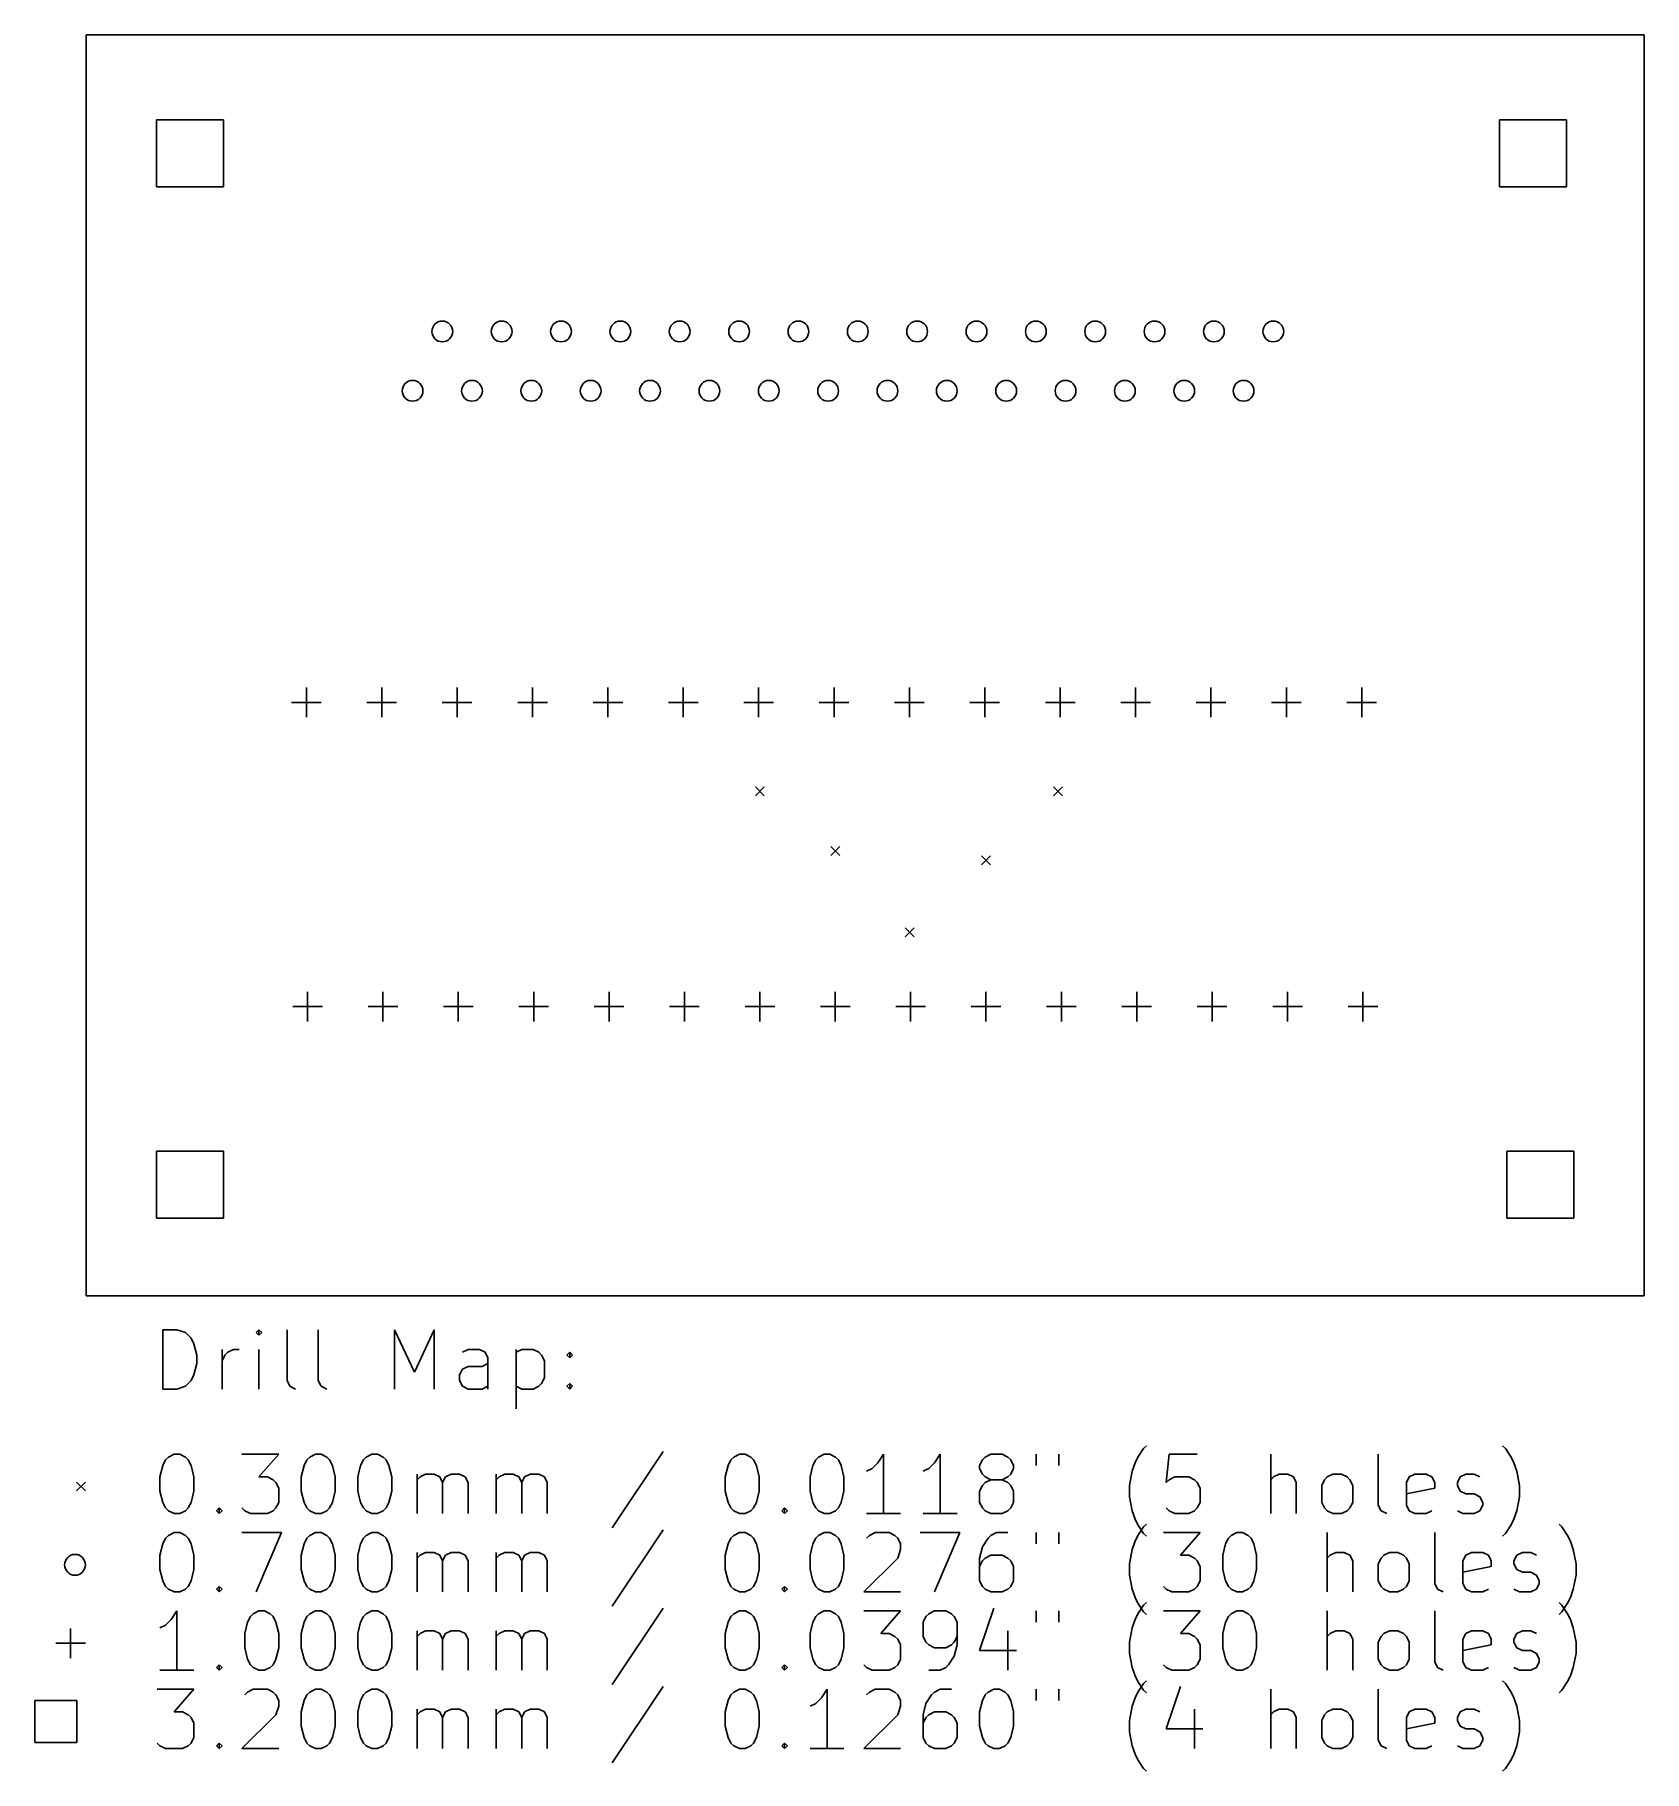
# Model space of a CAD drawing. Extents: x 133.3 to 187.5, y -126 to -67.5.
import ezdxf

# ---------------------------------------------------------------- set-up
doc = ezdxf.new("R2010")
doc.units = 0
doc.layers.add('BLACK', color=7, linetype='CONTINUOUS')

msp = doc.modelspace()

# ---------------------------------------------------------------- linework, layer by layer
at = {"layer": 'BLACK', "linetype": 'CONTINUOUS'}
for p, q in [((135, -67.5), (187.5, -67.5)), ((135, -110), (135, -67.5)), ((187.5, -67.5), (187.5, -110)), ((139.631382, -70.368618), (137.368618, -70.368618)), ((137.368618, -70.368618), (137.368618, -72.631382)), ((139.631382, -72.631382), (139.631382, -70.368618)), ((184.881382, -70.368618), (182.618618, -70.368618)), ((182.618618, -70.368618), (182.618618, -72.631382)), ((184.881382, -72.631382), (184.881382, -70.368618)), ((137.368618, -72.631382), (139.631382, -72.631382)), ((182.618618, -72.631382), (184.881382, -72.631382)), ((142.42, -89.5), (142.42, -90.5)), ((144.96, -89.5), (144.96, -90.5)), ((147.5, -89.5), (147.5, -90.5)), ((150.04, -89.5), (150.04, -90.5)), ((152.58, -89.5), (152.58, -90.5)), ((155.12, -89.5), (155.12, -90.5)), ((157.66, -89.5), (157.66, -90.5)), ((160.2, -89.5), (160.2, -90.5)), ((162.74, -89.5), (162.74, -90.5)), ((165.28, -89.5), (165.28, -90.5)), ((167.82, -89.5), (167.82, -90.5)), ((170.36, -89.5), (170.36, -90.5)), ((172.9, -89.5), (172.9, -90.5)), ((175.44, -89.5), (175.44, -90.5)), ((177.98, -89.5), (177.98, -90.5)), ((141.92, -90), (142.92, -90)), ((144.46, -90), (145.46, -90)), ((147, -90), (148, -90)), ((149.54, -90), (150.54, -90)), ((152.08, -90), (153.08, -90)), ((154.62, -90), (155.62, -90)), ((157.16, -90), (158.16, -90)), ((159.7, -90), (160.7, -90)), ((162.24, -90), (163.24, -90)), ((164.78, -90), (165.78, -90)), ((167.32, -90), (168.32, -90)), ((169.86, -90), (170.86, -90)), ((172.4, -90), (173.4, -90)), ((174.94, -90), (175.94, -90)), ((177.48, -90), (178.48, -90)), ((157.55, -92.85), (157.85, -93.15)), ((157.85, -92.85), (157.55, -93.15)), ((167.6, -92.85), (167.9, -93.15)), ((167.9, -92.85), (167.6, -93.15)), ((160.09, -94.86), (160.39, -95.16)), ((160.39, -94.86), (160.09, -95.16)), ((165.17, -95.17), (165.47, -95.47)), ((165.47, -95.17), (165.17, -95.47)), ((162.6, -97.6), (162.9, -97.9)), ((162.9, -97.6), (162.6, -97.9)), ((142.46, -99.75), (142.46, -100.75)), ((145, -99.75), (145, -100.75)), ((147.54, -99.75), (147.54, -100.75)), ((150.08, -99.75), (150.08, -100.75)), ((152.62, -99.75), (152.62, -100.75)), ((155.16, -99.75), (155.16, -100.75)), ((157.7, -99.75), (157.7, -100.75)), ((160.24, -99.75), (160.24, -100.75)), ((162.78, -99.75), (162.78, -100.75)), ((165.32, -99.75), (165.32, -100.75)), ((167.86, -99.75), (167.86, -100.75)), ((170.4, -99.75), (170.4, -100.75)), ((172.94, -99.75), (172.94, -100.75)), ((175.48, -99.75), (175.48, -100.75)), ((178.02, -99.75), (178.02, -100.75)), ((141.96, -100.25), (142.96, -100.25)), ((144.5, -100.25), (145.5, -100.25)), ((147.04, -100.25), (148.04, -100.25)), ((149.58, -100.25), (150.58, -100.25)), ((152.12, -100.25), (153.12, -100.25)), ((154.66, -100.25), (155.66, -100.25)), ((157.2, -100.25), (158.2, -100.25)), ((159.74, -100.25), (160.74, -100.25)), ((162.28, -100.25), (163.28, -100.25)), ((164.82, -100.25), (165.82, -100.25)), ((167.36, -100.25), (168.36, -100.25)), ((169.9, -100.25), (170.9, -100.25)), ((172.44, -100.25), (173.44, -100.25)), ((174.98, -100.25), (175.98, -100.25)), ((177.52, -100.25), (178.52, -100.25)), ((139.631382, -105.118618), (137.368618, -105.118618)), ((137.368618, -105.118618), (137.368618, -107.381382)), ((139.631382, -107.381382), (139.631382, -105.118618)), ((185.131382, -105.118618), (182.868618, -105.118618)), ((182.868618, -105.118618), (182.868618, -107.381382)), ((185.131382, -107.381382), (185.131382, -105.118618)), ((137.368618, -107.381382), (139.631382, -107.381382)), ((182.868618, -107.381382), (185.131382, -107.381382)), ((187.5, -110), (135, -110)), ((137.582768, -113.139838), (137.582768, -111.139838)), ((137.582768, -111.139838), (138.058958, -111.139838)), ((138.058958, -111.139838), (138.344673, -111.235076)), ((140.820863, -111.139838), (140.725625, -111.235076)), ((140.916101, -111.235076), (140.820863, -111.139838)), ((140.820863, -111.139838), (140.820863, -111.330314)), ((141.773244, -112.854123), (141.773244, -111.139838)), ((142.820863, -112.854123), (142.820863, -111.139838)), ((145.392292, -113.139838), (145.392292, -111.139838)), ((145.392292, -111.139838), (146.058959, -112.568409)), ((146.058959, -112.568409), (146.725625, -111.139838)), ((146.725625, -111.139838), (146.725625, -113.139838)), ((138.344673, -111.235076), (138.535149, -111.425552)), ((138.535149, -111.425552), (138.630387, -111.616028)), ((138.630387, -111.616028), (138.725625, -111.99698)), ((140.725625, -111.235076), (140.820863, -111.330314)), ((140.820863, -111.330314), (140.916101, -111.235076)), ((138.725625, -112.282695), (138.630387, -112.663647)), ((138.725625, -111.99698), (138.725625, -112.282695)), ((139.582768, -113.139838), (139.582768, -111.806504)), ((139.582768, -112.187457), (139.678006, -111.99698)), ((139.678006, -111.99698), (139.773244, -111.901742)), ((139.773244, -111.901742), (139.96372, -111.806504)), ((139.96372, -111.806504), (140.154197, -111.806504)), ((140.820863, -113.139838), (140.820863, -111.806504)), ((147.868482, -111.806504), (147.678006, -111.901742)), ((148.249435, -111.806504), (147.868482, -111.806504)), ((148.439911, -111.901742), (148.249435, -111.806504)), ((148.344673, -112.377933), (148.535149, -112.282695)), ((148.535149, -112.092219), (148.439911, -111.901742)), ((148.535149, -113.139838), (148.535149, -112.092219)), ((149.48753, -111.806504), (149.48753, -113.806504)), ((149.48753, -111.901742), (149.678006, -111.806504)), ((149.678006, -111.806504), (150.058959, -111.806504)), ((150.058959, -111.806504), (150.249435, -111.901742)), ((150.249435, -111.901742), (150.344673, -111.99698)), ((150.344673, -111.99698), (150.439911, -112.187457)), ((150.439911, -112.187457), (150.439911, -112.758885)), ((151.201816, -111.99698), (151.297054, -111.901742)), ((151.297054, -112.092219), (151.201816, -111.99698)), ((151.297054, -111.901742), (151.392292, -111.99698)), ((151.297054, -111.901742), (151.297054, -112.092219)), ((151.392292, -111.99698), (151.297054, -112.092219)), ((138.535149, -112.854123), (138.344673, -113.0446)), ((138.630387, -112.663647), (138.535149, -112.854123)), ((141.868482, -113.0446), (141.773244, -112.854123)), ((142.916101, -113.0446), (142.820863, -112.854123)), ((147.582768, -112.663647), (147.678006, -112.473171)), ((147.582768, -112.854123), (147.582768, -112.663647)), ((147.678006, -113.0446), (147.582768, -112.854123)), ((147.678006, -112.473171), (147.868482, -112.377933)), ((147.868482, -112.377933), (148.344673, -112.377933)), ((150.439911, -112.758885), (150.344673, -112.949361)), ((138.058958, -113.139838), (137.582768, -113.139838)), ((138.344673, -113.0446), (138.058958, -113.139838)), ((142.058958, -113.139838), (141.868482, -113.0446)), ((143.106577, -113.139838), (142.916101, -113.0446)), ((147.868482, -113.139838), (147.678006, -113.0446)), ((148.344673, -113.139838), (147.868482, -113.139838)), ((148.535149, -113.0446), (148.344673, -113.139838)), ((149.678006, -113.139838), (149.48753, -113.0446)), ((150.058959, -113.139838), (149.678006, -113.139838)), ((150.249435, -113.0446), (150.058959, -113.139838)), ((150.344673, -112.949361), (150.249435, -113.0446)), ((151.201816, -113.0446), (151.297054, -112.949361)), ((151.297054, -113.139838), (151.201816, -113.0446)), ((151.297054, -112.949361), (151.392292, -113.0446)), ((151.297054, -112.949361), (151.297054, -113.139838)), ((151.392292, -113.0446), (151.297054, -113.139838)), ((154.439912, -115.2446), (152.725627, -117.816028)), ((170.439914, -115.435076), (170.63039, -115.149361)), ((170.63039, -115.149361), (170.725629, -115.054123)), ((182.820868, -115.149361), (182.72563, -115.054123)), ((183.011344, -115.435076), (182.820868, -115.149361)), ((137.48753, -116.101742), (137.582768, -115.72079)), ((137.582768, -115.72079), (137.678006, -115.530314)), ((137.678006, -115.530314), (137.773244, -115.435076)), ((137.773244, -115.435076), (137.96372, -115.339838)), ((137.96372, -115.339838), (138.154197, -115.339838)), ((138.154197, -115.339838), (138.344673, -115.435076)), ((138.344673, -115.435076), (138.439911, -115.530314)), ((138.439911, -115.530314), (138.535149, -115.72079)), ((138.535149, -115.72079), (138.630387, -116.101742)), ((140.249435, -115.339838), (141.48753, -115.339838)), ((141.48753, -115.339838), (140.820863, -116.101742)), ((142.249435, -116.101742), (142.344673, -115.72079)), ((142.344673, -115.72079), (142.439911, -115.530314)), ((142.439911, -115.530314), (142.535149, -115.435076)), ((142.535149, -115.435076), (142.725625, -115.339838)), ((142.725625, -115.339838), (142.916102, -115.339838)), ((142.916102, -115.339838), (143.106578, -115.435076)), ((143.106578, -115.435076), (143.201816, -115.530314)), ((143.201816, -115.530314), (143.297054, -115.72079)), ((143.297054, -115.72079), (143.392292, -116.101742)), ((144.154197, -116.101742), (144.249435, -115.72079)), ((144.249435, -115.72079), (144.344673, -115.530314)), ((144.344673, -115.530314), (144.439911, -115.435076)), ((144.439911, -115.435076), (144.630387, -115.339838)), ((144.630387, -115.339838), (144.820864, -115.339838)), ((144.820864, -115.339838), (145.01134, -115.435076)), ((145.01134, -115.435076), (145.106578, -115.530314)), ((145.106578, -115.530314), (145.201816, -115.72079)), ((145.201816, -115.72079), (145.297054, -116.101742)), ((156.535151, -116.101742), (156.630389, -115.72079)), ((156.630389, -115.72079), (156.725627, -115.530314)), ((156.725627, -115.530314), (156.820865, -115.435076)), ((156.820865, -115.435076), (157.011341, -115.339838)), ((157.011341, -115.339838), (157.201818, -115.339838)), ((157.201818, -115.339838), (157.392294, -115.435076)), ((157.392294, -115.435076), (157.487532, -115.530314)), ((157.487532, -115.530314), (157.58277, -115.72079)), ((157.58277, -115.72079), (157.678008, -116.101742)), ((159.392294, -116.101742), (159.487532, -115.72079)), ((159.487532, -115.72079), (159.58277, -115.530314)), ((159.58277, -115.530314), (159.678008, -115.435076)), ((159.678008, -115.435076), (159.868484, -115.339838)), ((159.868484, -115.339838), (160.058961, -115.339838)), ((160.058961, -115.339838), (160.249437, -115.435076)), ((160.249437, -115.435076), (160.344675, -115.530314)), ((160.344675, -115.530314), (160.439913, -115.72079)), ((160.439913, -115.72079), (160.535151, -116.101742)), ((161.487532, -115.816028), (161.297056, -115.911266)), ((161.678008, -115.625552), (161.487532, -115.816028)), ((161.868484, -115.339838), (161.678008, -115.625552)), ((161.868484, -117.339838), (161.868484, -115.339838)), ((163.392294, -115.816028), (163.201818, -115.911266)), ((163.58277, -115.625552), (163.392294, -115.816028)), ((163.773246, -115.339838), (163.58277, -115.625552)), ((163.773246, -117.339838), (163.773246, -115.339838)), ((165.10658, -115.72079), (165.201818, -115.530314)), ((165.10658, -115.816028), (165.10658, -115.72079)), ((165.201818, -116.006504), (165.10658, -115.816028)), ((165.201818, -115.530314), (165.297056, -115.435076)), ((165.297056, -115.435076), (165.487532, -115.339838)), ((165.487532, -115.339838), (165.868485, -115.339838)), ((165.868485, -115.339838), (166.058961, -115.435076)), ((166.058961, -115.435076), (166.154199, -115.530314)), ((166.154199, -115.530314), (166.249437, -115.72079)), ((166.249437, -115.816028), (166.154199, -116.006504)), ((166.249437, -115.72079), (166.249437, -115.816028)), ((167.011342, -115.339838), (167.011342, -115.72079)), ((167.773247, -115.339838), (167.773247, -115.72079)), ((170.249438, -115.911266), (170.344676, -115.625552)), ((170.344676, -115.625552), (170.439914, -115.435076)), ((171.487533, -115.339838), (171.392295, -116.292219)), ((172.439914, -115.339838), (171.487533, -115.339838)), ((174.916105, -117.339838), (174.916105, -115.339838)), ((178.535153, -117.054123), (178.535153, -115.339838)), ((183.106582, -115.625552), (183.011344, -115.435076)), ((183.20182, -115.911266), (183.106582, -115.625552)), ((134.675, -116.275), (134.975, -116.575)), ((134.975, -116.275), (134.675, -116.575)), ((137.48753, -116.577933), (137.48753, -116.101742)), ((138.630387, -116.101742), (138.630387, -116.577933)), ((140.820863, -116.101742), (141.106578, -116.101742)), ((141.106578, -116.101742), (141.297054, -116.19698)), ((141.297054, -116.19698), (141.392292, -116.292219)), ((141.392292, -116.292219), (141.48753, -116.482695)), ((142.249435, -116.577933), (142.249435, -116.101742)), ((143.392292, -116.101742), (143.392292, -116.577933)), ((144.154197, -116.577933), (144.154197, -116.101742)), ((145.297054, -116.101742), (145.297054, -116.577933)), ((146.154197, -117.339838), (146.154197, -116.006504)), ((146.154197, -116.19698), (146.249435, -116.101742)), ((146.249435, -116.101742), (146.439911, -116.006504)), ((146.439911, -116.006504), (146.725626, -116.006504)), ((146.725626, -116.006504), (146.916102, -116.101742)), ((146.916102, -116.101742), (147.01134, -116.292219)), ((147.01134, -116.292219), (147.106578, -116.101742)), ((147.01134, -116.292219), (147.01134, -117.339838)), ((147.106578, -116.101742), (147.297054, -116.006504)), ((147.297054, -116.006504), (147.582768, -116.006504)), ((147.582768, -116.006504), (147.773245, -116.101742)), ((147.773245, -116.101742), (147.868483, -116.292219)), ((147.868483, -116.292219), (147.868483, -117.339838)), ((148.820864, -117.339838), (148.820864, -116.006504)), ((148.820864, -116.19698), (148.916102, -116.101742)), ((148.916102, -116.101742), (149.106578, -116.006504)), ((149.106578, -116.006504), (149.392293, -116.006504)), ((149.392293, -116.006504), (149.582769, -116.101742)), ((149.582769, -116.101742), (149.678007, -116.292219)), ((149.678007, -116.292219), (149.773245, -116.101742)), ((149.678007, -116.292219), (149.678007, -117.339838)), ((149.773245, -116.101742), (149.963721, -116.006504)), ((149.963721, -116.006504), (150.249435, -116.006504)), ((150.249435, -116.006504), (150.439912, -116.101742)), ((150.439912, -116.101742), (150.53515, -116.292219)), ((150.53515, -116.292219), (150.53515, -117.339838)), ((156.535151, -116.577933), (156.535151, -116.101742)), ((157.678008, -116.101742), (157.678008, -116.577933)), ((159.392294, -116.577933), (159.392294, -116.101742)), ((160.535151, -116.101742), (160.535151, -116.577933)), ((165.201818, -116.387457), (165.10658, -116.577933)), ((165.297056, -116.101742), (165.201818, -116.006504)), ((165.297056, -116.292219), (165.201818, -116.387457)), ((165.487532, -116.19698), (165.297056, -116.101742)), ((165.487532, -116.19698), (165.297056, -116.292219)), ((165.868485, -116.19698), (165.487532, -116.19698)), ((166.058961, -116.101742), (165.868485, -116.19698)), ((166.058961, -116.292219), (165.868485, -116.19698)), ((166.154199, -116.006504), (166.058961, -116.101742)), ((166.154199, -116.387457), (166.058961, -116.292219)), ((166.249437, -116.577933), (166.154199, -116.387457)), ((170.1542, -116.387457), (170.249438, -115.911266)), ((170.1542, -116.768409), (170.1542, -116.387457)), ((171.392295, -116.292219), (171.487533, -116.19698)), ((171.487533, -116.19698), (171.678009, -116.101742)), ((171.678009, -116.101742), (172.1542, -116.101742)), ((172.1542, -116.101742), (172.344676, -116.19698)), ((172.344676, -116.19698), (172.439914, -116.292219)), ((172.439914, -116.292219), (172.535152, -116.482695)), ((175.011343, -116.101742), (174.916105, -116.19698)), ((175.201819, -116.006504), (175.011343, -116.101742)), ((175.487534, -116.006504), (175.201819, -116.006504)), ((175.67801, -116.101742), (175.487534, -116.006504)), ((175.773248, -116.292219), (175.67801, -116.101742)), ((175.773248, -117.339838), (175.773248, -116.292219)), ((176.630391, -116.387457), (176.725629, -116.19698)), ((176.630391, -116.958885), (176.630391, -116.387457)), ((176.725629, -116.19698), (176.820867, -116.101742)), ((176.820867, -116.101742), (177.011343, -116.006504)), ((177.011343, -116.006504), (177.297058, -116.006504)), ((177.297058, -116.006504), (177.487534, -116.101742)), ((177.487534, -116.101742), (177.582772, -116.19698)), ((177.582772, -116.19698), (177.67801, -116.387457)), ((177.67801, -116.387457), (177.67801, -116.958885)), ((179.487534, -116.292219), (179.582772, -116.101742)), ((179.487534, -117.054123), (179.487534, -116.292219)), ((179.582772, -116.101742), (179.773248, -116.006504)), ((179.773248, -116.006504), (180.154201, -116.006504)), ((180.154201, -116.006504), (180.344677, -116.101742)), ((180.344677, -116.101742), (180.439915, -116.292219)), ((180.439915, -116.292219), (180.439915, -116.482695)), ((181.20182, -116.292219), (181.297058, -116.101742)), ((181.20182, -116.387457), (181.20182, -116.292219)), ((181.297058, -116.577933), (181.20182, -116.387457)), ((181.297058, -116.101742), (181.487534, -116.006504)), ((181.487534, -116.006504), (181.773248, -116.006504)), ((181.773248, -116.006504), (181.963725, -116.101742)), ((183.297058, -116.387457), (183.20182, -115.911266)), ((183.297058, -116.768409), (183.297058, -116.387457)), ((137.582768, -116.958885), (137.48753, -116.577933)), ((137.678006, -117.149361), (137.582768, -116.958885)), ((138.535149, -116.958885), (138.439911, -117.149361)), ((138.630387, -116.577933), (138.535149, -116.958885)), ((141.48753, -116.958885), (141.392292, -117.149361)), ((141.48753, -116.482695), (141.48753, -116.958885)), ((142.344673, -116.958885), (142.249435, -116.577933)), ((142.439911, -117.149361), (142.344673, -116.958885)), ((143.297054, -116.958885), (143.201816, -117.149361)), ((143.392292, -116.577933), (143.297054, -116.958885)), ((144.249435, -116.958885), (144.154197, -116.577933)), ((144.344673, -117.149361), (144.249435, -116.958885)), ((145.201816, -116.958885), (145.106578, -117.149361)), ((145.297054, -116.577933), (145.201816, -116.958885)), ((156.630389, -116.958885), (156.535151, -116.577933)), ((156.725627, -117.149361), (156.630389, -116.958885)), ((157.58277, -116.958885), (157.487532, -117.149361)), ((157.678008, -116.577933), (157.58277, -116.958885)), ((159.487532, -116.958885), (159.392294, -116.577933)), ((159.58277, -117.149361), (159.487532, -116.958885)), ((160.439913, -116.958885), (160.344675, -117.149361)), ((160.535151, -116.577933), (160.439913, -116.958885)), ((165.10658, -116.577933), (165.10658, -116.958885)), ((165.10658, -116.958885), (165.201818, -117.149361)), ((166.154199, -117.149361), (166.249437, -116.958885)), ((166.249437, -116.958885), (166.249437, -116.577933)), ((170.249438, -117.2446), (170.1542, -116.768409)), ((172.535152, -116.958885), (172.439914, -117.149361)), ((172.535152, -116.482695), (172.535152, -116.958885)), ((176.725629, -117.149361), (176.630391, -116.958885)), ((177.67801, -116.958885), (177.582772, -117.149361)), ((180.439915, -116.482695), (179.487534, -116.673171)), ((181.487534, -116.673171), (181.297058, -116.577933)), ((181.773248, -116.673171), (181.487534, -116.673171)), ((181.963725, -116.768409), (181.773248, -116.673171)), ((182.058963, -116.958885), (181.963725, -116.768409)), ((182.058963, -117.054123), (182.058963, -116.958885)), ((183.20182, -117.2446), (183.297058, -116.768409)), ((137.773244, -117.2446), (137.678006, -117.149361)), ((137.96372, -117.339838), (137.773244, -117.2446)), ((138.154197, -117.339838), (137.96372, -117.339838)), ((138.344673, -117.2446), (138.154197, -117.339838)), ((138.439911, -117.149361), (138.344673, -117.2446)), ((139.392292, -117.2446), (139.48753, -117.149361)), ((139.48753, -117.339838), (139.392292, -117.2446)), ((139.48753, -117.149361), (139.582768, -117.2446)), ((139.48753, -117.149361), (139.48753, -117.339838)), ((139.582768, -117.2446), (139.48753, -117.339838)), ((140.344673, -117.2446), (140.249435, -117.149361)), ((140.535149, -117.339838), (140.344673, -117.2446)), ((141.106578, -117.339838), (140.535149, -117.339838)), ((141.297054, -117.2446), (141.106578, -117.339838)), ((141.392292, -117.149361), (141.297054, -117.2446)), ((142.535149, -117.2446), (142.439911, -117.149361)), ((142.725625, -117.339838), (142.535149, -117.2446)), ((142.916102, -117.339838), (142.725625, -117.339838)), ((143.106578, -117.2446), (142.916102, -117.339838)), ((143.201816, -117.149361), (143.106578, -117.2446)), ((144.439911, -117.2446), (144.344673, -117.149361)), ((144.630387, -117.339838), (144.439911, -117.2446)), ((144.820864, -117.339838), (144.630387, -117.339838)), ((145.01134, -117.2446), (144.820864, -117.339838)), ((145.106578, -117.149361), (145.01134, -117.2446)), ((156.820865, -117.2446), (156.725627, -117.149361)), ((157.011341, -117.339838), (156.820865, -117.2446)), ((157.201818, -117.339838), (157.011341, -117.339838)), ((157.392294, -117.2446), (157.201818, -117.339838)), ((157.487532, -117.149361), (157.392294, -117.2446)), ((158.439913, -117.2446), (158.535151, -117.149361)), ((158.535151, -117.339838), (158.439913, -117.2446)), ((158.535151, -117.149361), (158.630389, -117.2446)), ((158.535151, -117.149361), (158.535151, -117.339838)), ((158.630389, -117.2446), (158.535151, -117.339838)), ((159.678008, -117.2446), (159.58277, -117.149361)), ((159.868484, -117.339838), (159.678008, -117.2446)), ((160.058961, -117.339838), (159.868484, -117.339838)), ((160.249437, -117.2446), (160.058961, -117.339838)), ((160.344675, -117.149361), (160.249437, -117.2446)), ((162.439913, -117.339838), (161.297056, -117.339838)), ((164.344675, -117.339838), (163.201818, -117.339838)), ((165.201818, -117.149361), (165.297056, -117.2446)), ((165.297056, -117.2446), (165.487532, -117.339838)), ((165.487532, -117.339838), (165.868485, -117.339838)), ((165.868485, -117.339838), (166.058961, -117.2446)), ((166.058961, -117.2446), (166.154199, -117.149361)), ((170.344676, -117.530314), (170.249438, -117.2446)), ((170.439914, -117.72079), (170.344676, -117.530314)), ((171.487533, -117.2446), (171.392295, -117.149361)), ((171.678009, -117.339838), (171.487533, -117.2446)), ((172.1542, -117.339838), (171.678009, -117.339838)), ((172.344676, -117.2446), (172.1542, -117.339838)), ((172.439914, -117.149361), (172.344676, -117.2446)), ((176.820867, -117.2446), (176.725629, -117.149361)), ((177.011343, -117.339838), (176.820867, -117.2446)), ((177.297058, -117.339838), (177.011343, -117.339838)), ((177.487534, -117.2446), (177.297058, -117.339838)), ((177.582772, -117.149361), (177.487534, -117.2446)), ((178.630391, -117.2446), (178.535153, -117.054123)), ((178.820867, -117.339838), (178.630391, -117.2446)), ((179.582772, -117.2446), (179.487534, -117.054123)), ((179.773248, -117.339838), (179.582772, -117.2446)), ((180.154201, -117.339838), (179.773248, -117.339838)), ((180.344677, -117.2446), (180.154201, -117.339838)), ((181.20182, -117.2446), (181.392296, -117.339838)), ((181.392296, -117.339838), (181.773248, -117.339838)), ((181.773248, -117.339838), (181.963725, -117.2446)), ((181.963725, -117.2446), (182.058963, -117.054123)), ((183.011344, -117.72079), (183.106582, -117.530314)), ((183.106582, -117.530314), (183.20182, -117.2446)), ((137.582768, -118.36079), (137.678006, -118.170314)), ((137.678006, -118.170314), (137.773244, -118.075076)), ((137.773244, -118.075076), (137.96372, -117.979838)), ((137.96372, -117.979838), (138.154197, -117.979838)), ((138.154197, -117.979838), (138.344673, -118.075076)), ((138.344673, -118.075076), (138.439911, -118.170314)), ((138.439911, -118.170314), (138.535149, -118.36079)), ((140.249435, -117.979838), (141.582768, -117.979838)), ((141.582768, -117.979838), (140.725625, -119.979838)), ((142.344673, -118.36079), (142.439911, -118.170314)), ((142.439911, -118.170314), (142.535149, -118.075076)), ((142.535149, -118.075076), (142.725625, -117.979838)), ((142.725625, -117.979838), (142.916102, -117.979838)), ((142.916102, -117.979838), (143.106578, -118.075076)), ((143.106578, -118.075076), (143.201816, -118.170314)), ((143.201816, -118.170314), (143.297054, -118.36079)), ((144.249435, -118.36079), (144.344673, -118.170314)), ((144.344673, -118.170314), (144.439911, -118.075076)), ((144.439911, -118.075076), (144.630387, -117.979838)), ((144.630387, -117.979838), (144.820864, -117.979838)), ((144.820864, -117.979838), (145.01134, -118.075076)), ((145.01134, -118.075076), (145.106578, -118.170314)), ((145.106578, -118.170314), (145.201816, -118.36079)), ((154.439912, -117.8846), (152.725627, -120.456028)), ((156.630389, -118.36079), (156.725627, -118.170314)), ((156.725627, -118.170314), (156.820865, -118.075076)), ((156.820865, -118.075076), (157.011341, -117.979838)), ((157.011341, -117.979838), (157.201818, -117.979838)), ((157.201818, -117.979838), (157.392294, -118.075076)), ((157.392294, -118.075076), (157.487532, -118.170314)), ((157.487532, -118.170314), (157.58277, -118.36079)), ((159.487532, -118.36079), (159.58277, -118.170314)), ((159.58277, -118.170314), (159.678008, -118.075076)), ((159.678008, -118.075076), (159.868484, -117.979838)), ((159.868484, -117.979838), (160.058961, -117.979838)), ((160.058961, -117.979838), (160.249437, -118.075076)), ((160.249437, -118.075076), (160.344675, -118.170314)), ((160.344675, -118.170314), (160.439913, -118.36079)), ((161.297056, -118.170314), (161.392294, -118.075076)), ((161.392294, -118.075076), (161.58277, -117.979838)), ((161.58277, -117.979838), (162.058961, -117.979838)), ((162.058961, -117.979838), (162.249437, -118.075076)), ((162.249437, -118.075076), (162.344675, -118.170314)), ((162.344675, -118.170314), (162.439913, -118.36079)), ((163.10658, -117.979838), (164.439913, -117.979838)), ((164.439913, -117.979838), (163.58277, -119.979838)), ((165.392294, -118.170314), (165.201818, -118.456028)), ((165.487532, -118.075076), (165.392294, -118.170314)), ((165.678008, -117.979838), (165.487532, -118.075076)), ((166.058961, -117.979838), (165.678008, -117.979838)), ((167.011342, -117.979838), (167.011342, -118.36079)), ((167.773247, -117.979838), (167.773247, -118.36079)), ((170.344676, -118.265552), (170.439914, -118.075076)), ((170.63039, -118.006504), (170.439914, -117.72079)), ((170.439914, -118.075076), (170.63039, -117.789361)), ((170.63039, -117.789361), (170.725629, -117.694123)), ((170.725629, -118.101742), (170.63039, -118.006504)), ((171.297057, -117.979838), (172.535152, -117.979838)), ((172.535152, -117.979838), (171.868485, -118.741742)), ((173.392295, -118.36079), (173.487533, -118.170314)), ((173.487533, -118.170314), (173.582771, -118.075076)), ((173.582771, -118.075076), (173.773247, -117.979838)), ((173.773247, -117.979838), (173.963724, -117.979838)), ((173.963724, -117.979838), (174.1542, -118.075076)), ((174.1542, -118.075076), (174.249438, -118.170314)), ((174.249438, -118.170314), (174.344676, -118.36079)), ((176.820867, -119.979838), (176.820867, -117.979838)), ((180.439915, -119.694123), (180.439915, -117.979838)), ((182.72563, -118.101742), (182.820868, -118.006504)), ((182.820868, -118.006504), (183.011344, -117.72079)), ((184.72563, -117.789361), (184.630392, -117.694123)), ((184.916106, -118.075076), (184.72563, -117.789361)), ((185.011344, -118.265552), (184.916106, -118.075076)), ((137.48753, -118.741742), (137.582768, -118.36079)), ((137.48753, -119.217933), (137.48753, -118.741742)), ((138.535149, -118.36079), (138.630387, -118.741742)), ((138.630387, -118.741742), (138.630387, -119.217933)), ((142.249435, -118.741742), (142.344673, -118.36079)), ((142.249435, -119.217933), (142.249435, -118.741742)), ((143.297054, -118.36079), (143.392292, -118.741742)), ((143.392292, -118.741742), (143.392292, -119.217933)), ((144.154197, -118.741742), (144.249435, -118.36079)), ((144.154197, -119.217933), (144.154197, -118.741742)), ((145.201816, -118.36079), (145.297054, -118.741742)), ((145.297054, -118.741742), (145.297054, -119.217933)), ((146.154197, -119.979838), (146.154197, -118.646504)), ((146.154197, -118.83698), (146.249435, -118.741742)), ((146.249435, -118.741742), (146.439911, -118.646504)), ((146.439911, -118.646504), (146.725626, -118.646504)), ((146.725626, -118.646504), (146.916102, -118.741742)), ((146.916102, -118.741742), (147.01134, -118.932219)), ((147.01134, -118.932219), (147.106578, -118.741742)), ((147.106578, -118.741742), (147.297054, -118.646504)), ((147.297054, -118.646504), (147.582768, -118.646504)), ((147.582768, -118.646504), (147.773245, -118.741742)), ((147.773245, -118.741742), (147.868483, -118.932219)), ((148.820864, -119.979838), (148.820864, -118.646504)), ((148.820864, -118.83698), (148.916102, -118.741742)), ((148.916102, -118.741742), (149.106578, -118.646504)), ((149.106578, -118.646504), (149.392293, -118.646504)), ((149.392293, -118.646504), (149.582769, -118.741742)), ((149.582769, -118.741742), (149.678007, -118.932219)), ((149.678007, -118.932219), (149.773245, -118.741742)), ((149.773245, -118.741742), (149.963721, -118.646504)), ((149.963721, -118.646504), (150.249435, -118.646504)), ((150.249435, -118.646504), (150.439912, -118.741742)), ((150.439912, -118.741742), (150.53515, -118.932219)), ((156.535151, -118.741742), (156.630389, -118.36079)), ((156.535151, -119.217933), (156.535151, -118.741742)), ((157.58277, -118.36079), (157.678008, -118.741742)), ((157.678008, -118.741742), (157.678008, -119.217933)), ((159.392294, -118.741742), (159.487532, -118.36079)), ((159.392294, -119.217933), (159.392294, -118.741742)), ((160.439913, -118.36079), (160.535151, -118.741742)), ((160.535151, -118.741742), (160.535151, -119.217933)), ((162.439913, -118.551266), (162.344675, -118.83698)), ((162.439913, -118.36079), (162.439913, -118.551266)), ((165.201818, -118.456028), (165.10658, -118.83698)), ((165.487532, -118.741742), (165.297056, -118.83698)), ((165.868485, -118.741742), (165.487532, -118.741742)), ((166.058961, -118.83698), (165.868485, -118.741742)), ((170.1542, -119.027457), (170.249438, -118.551266)), ((170.249438, -118.551266), (170.344676, -118.265552)), ((171.868485, -118.741742), (172.1542, -118.741742)), ((172.1542, -118.741742), (172.344676, -118.83698)), ((173.297057, -118.741742), (173.392295, -118.36079)), ((173.297057, -119.217933), (173.297057, -118.741742)), ((174.344676, -118.36079), (174.439914, -118.741742)), ((174.439914, -118.741742), (174.439914, -119.217933)), ((176.916105, -118.741742), (176.820867, -118.83698)), ((177.106581, -118.646504), (176.916105, -118.741742)), ((177.392296, -118.646504), (177.106581, -118.646504)), ((177.582772, -118.741742), (177.392296, -118.646504)), ((177.67801, -118.932219), (177.582772, -118.741742)), ((178.630391, -118.83698), (178.725629, -118.741742)), ((178.725629, -118.741742), (178.916105, -118.646504)), ((178.916105, -118.646504), (179.20182, -118.646504)), ((179.20182, -118.646504), (179.392296, -118.741742)), ((179.392296, -118.741742), (179.487534, -118.83698)), ((181.392296, -118.932219), (181.487534, -118.741742)), ((181.487534, -118.741742), (181.67801, -118.646504)), ((181.67801, -118.646504), (182.058963, -118.646504)), ((182.058963, -118.646504), (182.249439, -118.741742)), ((182.249439, -118.741742), (182.344677, -118.932219)), ((183.106582, -118.932219), (183.20182, -118.741742)), ((183.20182, -118.741742), (183.392296, -118.646504)), ((183.392296, -118.646504), (183.67801, -118.646504)), ((183.67801, -118.646504), (183.868487, -118.741742)), ((185.106582, -118.551266), (185.011344, -118.265552)), ((185.20182, -119.027457), (185.106582, -118.551266)), ((137.582768, -119.598885), (137.48753, -119.217933)), ((138.630387, -119.217933), (138.535149, -119.598885)), ((142.344673, -119.598885), (142.249435, -119.217933)), ((143.392292, -119.217933), (143.297054, -119.598885)), ((144.249435, -119.598885), (144.154197, -119.217933)), ((145.297054, -119.217933), (145.201816, -119.598885)), ((147.01134, -118.932219), (147.01134, -119.979838)), ((147.868483, -118.932219), (147.868483, -119.979838)), ((149.678007, -118.932219), (149.678007, -119.979838)), ((150.53515, -118.932219), (150.53515, -119.979838)), ((156.630389, -119.598885), (156.535151, -119.217933)), ((157.678008, -119.217933), (157.58277, -119.598885)), ((159.487532, -119.598885), (159.392294, -119.217933)), ((160.535151, -119.217933), (160.439913, -119.598885)), ((162.344675, -118.83698), (161.201818, -119.979838)), ((165.10658, -118.83698), (165.10658, -119.598885)), ((165.201818, -118.932219), (165.10658, -119.122695)), ((165.297056, -118.83698), (165.201818, -118.932219)), ((166.154199, -118.932219), (166.058961, -118.83698)), ((166.249437, -119.122695), (166.154199, -118.932219)), ((166.249437, -119.598885), (166.249437, -119.122695)), ((170.1542, -119.408409), (170.1542, -119.027457)), ((172.344676, -118.83698), (172.439914, -118.932219)), ((172.439914, -118.932219), (172.535152, -119.122695)), ((172.535152, -119.122695), (172.535152, -119.598885)), ((173.392295, -119.598885), (173.297057, -119.217933)), ((174.439914, -119.217933), (174.344676, -119.598885)), ((177.67801, -119.979838), (177.67801, -118.932219)), ((178.535153, -119.027457), (178.630391, -118.83698)), ((178.535153, -119.598885), (178.535153, -119.027457)), ((179.487534, -118.83698), (179.582772, -119.027457)), ((179.582772, -119.027457), (179.582772, -119.598885)), ((181.392296, -119.694123), (181.392296, -118.932219)), ((182.344677, -119.122695), (181.392296, -119.313171)), ((182.344677, -118.932219), (182.344677, -119.122695)), ((183.106582, -119.027457), (183.106582, -118.932219)), ((183.20182, -119.217933), (183.106582, -119.027457)), ((183.392296, -119.313171), (183.20182, -119.217933)), ((183.67801, -119.313171), (183.392296, -119.313171)), ((183.868487, -119.408409), (183.67801, -119.313171)), ((185.20182, -119.408409), (185.20182, -119.027457)), ((137.678006, -119.789361), (137.582768, -119.598885)), ((137.773244, -119.8846), (137.678006, -119.789361)), ((137.96372, -119.979838), (137.773244, -119.8846)), ((138.344673, -119.8846), (138.154197, -119.979838)), ((138.439911, -119.789361), (138.344673, -119.8846)), ((138.535149, -119.598885), (138.439911, -119.789361)), ((139.392292, -119.8846), (139.48753, -119.789361)), ((139.48753, -119.979838), (139.392292, -119.8846)), ((139.48753, -119.789361), (139.582768, -119.8846)), ((139.48753, -119.789361), (139.48753, -119.979838)), ((139.582768, -119.8846), (139.48753, -119.979838)), ((142.439911, -119.789361), (142.344673, -119.598885)), ((142.535149, -119.8846), (142.439911, -119.789361)), ((142.725625, -119.979838), (142.535149, -119.8846)), ((143.106578, -119.8846), (142.916102, -119.979838)), ((143.201816, -119.789361), (143.106578, -119.8846)), ((143.297054, -119.598885), (143.201816, -119.789361)), ((144.344673, -119.789361), (144.249435, -119.598885)), ((144.439911, -119.8846), (144.344673, -119.789361)), ((144.630387, -119.979838), (144.439911, -119.8846)), ((145.01134, -119.8846), (144.820864, -119.979838)), ((145.106578, -119.789361), (145.01134, -119.8846)), ((145.201816, -119.598885), (145.106578, -119.789361)), ((156.725627, -119.789361), (156.630389, -119.598885)), ((156.820865, -119.8846), (156.725627, -119.789361)), ((157.011341, -119.979838), (156.820865, -119.8846)), ((157.392294, -119.8846), (157.201818, -119.979838)), ((157.487532, -119.789361), (157.392294, -119.8846)), ((157.58277, -119.598885), (157.487532, -119.789361)), ((158.439913, -119.8846), (158.535151, -119.789361)), ((158.535151, -119.979838), (158.439913, -119.8846)), ((158.535151, -119.789361), (158.630389, -119.8846)), ((158.535151, -119.789361), (158.535151, -119.979838)), ((158.630389, -119.8846), (158.535151, -119.979838)), ((159.58277, -119.789361), (159.487532, -119.598885)), ((159.678008, -119.8846), (159.58277, -119.789361)), ((159.868484, -119.979838), (159.678008, -119.8846)), ((160.249437, -119.8846), (160.058961, -119.979838)), ((160.344675, -119.789361), (160.249437, -119.8846)), ((160.439913, -119.598885), (160.344675, -119.789361)), ((165.10658, -119.598885), (165.201818, -119.789361)), ((165.201818, -119.789361), (165.297056, -119.8846)), ((165.297056, -119.8846), (165.487532, -119.979838)), ((165.868485, -119.979838), (166.058961, -119.8846)), ((166.058961, -119.8846), (166.154199, -119.789361)), ((166.154199, -119.789361), (166.249437, -119.598885)), ((170.249438, -119.8846), (170.1542, -119.408409)), ((170.344676, -120.170314), (170.249438, -119.8846)), ((171.392295, -119.8846), (171.297057, -119.789361)), ((171.582771, -119.979838), (171.392295, -119.8846)), ((172.344676, -119.8846), (172.1542, -119.979838)), ((172.439914, -119.789361), (172.344676, -119.8846)), ((172.535152, -119.598885), (172.439914, -119.789361)), ((173.487533, -119.789361), (173.392295, -119.598885)), ((173.582771, -119.8846), (173.487533, -119.789361)), ((173.773247, -119.979838), (173.582771, -119.8846)), ((174.1542, -119.8846), (173.963724, -119.979838)), ((174.249438, -119.789361), (174.1542, -119.8846)), ((174.344676, -119.598885), (174.249438, -119.789361)), ((178.630391, -119.789361), (178.535153, -119.598885)), ((178.725629, -119.8846), (178.630391, -119.789361)), ((178.916105, -119.979838), (178.725629, -119.8846)), ((179.392296, -119.8846), (179.20182, -119.979838)), ((179.487534, -119.789361), (179.392296, -119.8846)), ((179.582772, -119.598885), (179.487534, -119.789361)), ((180.535153, -119.8846), (180.439915, -119.694123)), ((180.725629, -119.979838), (180.535153, -119.8846)), ((181.487534, -119.8846), (181.392296, -119.694123)), ((181.67801, -119.979838), (181.487534, -119.8846)), ((182.249439, -119.8846), (182.058963, -119.979838)), ((183.106582, -119.8846), (183.297058, -119.979838)), ((183.67801, -119.979838), (183.868487, -119.8846)), ((183.963725, -119.598885), (183.868487, -119.408409)), ((183.868487, -119.8846), (183.963725, -119.694123)), ((183.963725, -119.694123), (183.963725, -119.598885)), ((185.011344, -120.170314), (185.106582, -119.8846)), ((185.106582, -119.8846), (185.20182, -119.408409)), ((138.154197, -119.979838), (137.96372, -119.979838)), ((142.916102, -119.979838), (142.725625, -119.979838)), ((144.820864, -119.979838), (144.630387, -119.979838)), ((154.439912, -120.5246), (152.725627, -123.096028)), ((157.201818, -119.979838), (157.011341, -119.979838)), ((160.058961, -119.979838), (159.868484, -119.979838)), ((161.201818, -119.979838), (162.439913, -119.979838)), ((165.58277, -120.5246), (165.10658, -121.953171)), ((165.487532, -119.979838), (165.868485, -119.979838)), ((170.439914, -120.36079), (170.344676, -120.170314)), ((170.63039, -120.646504), (170.439914, -120.36079)), ((170.439914, -120.715076), (170.63039, -120.429361)), ((170.63039, -120.429361), (170.725629, -120.334123)), ((172.1542, -119.979838), (171.582771, -119.979838)), ((173.963724, -119.979838), (173.773247, -119.979838)), ((179.20182, -119.979838), (178.916105, -119.979838)), ((182.058963, -119.979838), (181.67801, -119.979838)), ((183.297058, -119.979838), (183.67801, -119.979838)), ((184.72563, -120.429361), (184.630392, -120.334123)), ((184.72563, -120.646504), (184.916106, -120.36079)), ((184.916106, -120.715076), (184.72563, -120.429361)), ((184.916106, -120.36079), (185.011344, -120.170314)), ((137.678006, -121.096028), (137.48753, -121.191266)), ((137.868482, -120.905552), (137.678006, -121.096028)), ((138.058958, -120.619838), (137.868482, -120.905552)), ((138.058958, -122.619838), (138.058958, -120.619838)), ((140.344673, -121.381742), (140.439911, -121.00079)), ((140.439911, -121.00079), (140.535149, -120.810314)), ((140.535149, -120.810314), (140.630387, -120.715076)), ((140.630387, -120.715076), (140.820863, -120.619838)), ((140.820863, -120.619838), (141.01134, -120.619838)), ((141.01134, -120.619838), (141.201816, -120.715076)), ((141.201816, -120.715076), (141.297054, -120.810314)), ((141.297054, -120.810314), (141.392292, -121.00079)), ((141.392292, -121.00079), (141.48753, -121.381742)), ((142.249435, -121.381742), (142.344673, -121.00079)), ((142.344673, -121.00079), (142.439911, -120.810314)), ((142.439911, -120.810314), (142.535149, -120.715076)), ((142.535149, -120.715076), (142.725625, -120.619838)), ((142.725625, -120.619838), (142.916102, -120.619838)), ((142.916102, -120.619838), (143.106578, -120.715076)), ((143.106578, -120.715076), (143.201816, -120.810314)), ((143.201816, -120.810314), (143.297054, -121.00079)), ((143.297054, -121.00079), (143.392292, -121.381742)), ((144.154197, -121.381742), (144.249435, -121.00079)), ((144.249435, -121.00079), (144.344673, -120.810314)), ((144.344673, -120.810314), (144.439911, -120.715076)), ((144.439911, -120.715076), (144.630387, -120.619838)), ((144.630387, -120.619838), (144.820864, -120.619838)), ((144.820864, -120.619838), (145.01134, -120.715076)), ((145.01134, -120.715076), (145.106578, -120.810314)), ((145.106578, -120.810314), (145.201816, -121.00079)), ((145.201816, -121.00079), (145.297054, -121.381742)), ((156.535151, -121.381742), (156.630389, -121.00079)), ((156.630389, -121.00079), (156.725627, -120.810314)), ((156.725627, -120.810314), (156.820865, -120.715076)), ((156.820865, -120.715076), (157.011341, -120.619838)), ((157.011341, -120.619838), (157.201818, -120.619838)), ((157.201818, -120.619838), (157.392294, -120.715076)), ((157.392294, -120.715076), (157.487532, -120.810314)), ((157.487532, -120.810314), (157.58277, -121.00079)), ((157.58277, -121.00079), (157.678008, -121.381742)), ((159.392294, -121.381742), (159.487532, -121.00079)), ((159.487532, -121.00079), (159.58277, -120.810314)), ((159.58277, -120.810314), (159.678008, -120.715076)), ((159.678008, -120.715076), (159.868484, -120.619838)), ((159.868484, -120.619838), (160.058961, -120.619838)), ((160.058961, -120.619838), (160.249437, -120.715076)), ((160.249437, -120.715076), (160.344675, -120.810314)), ((160.344675, -120.810314), (160.439913, -121.00079)), ((160.439913, -121.00079), (160.535151, -121.381742)), ((161.201818, -120.619838), (162.439913, -120.619838)), ((162.439913, -120.619838), (161.773246, -121.381742)), ((163.297056, -120.810314), (163.201818, -121.00079)), ((163.201818, -121.00079), (163.201818, -121.47698)), ((163.392294, -120.715076), (163.297056, -120.810314)), ((163.58277, -120.619838), (163.392294, -120.715076)), ((163.963723, -120.619838), (163.58277, -120.619838)), ((164.154199, -120.715076), (163.963723, -120.619838)), ((164.249437, -120.810314), (164.154199, -120.715076)), ((164.344675, -121.00079), (164.249437, -120.810314)), ((164.344675, -121.762695), (164.344675, -121.00079)), ((167.011342, -120.619838), (167.011342, -121.00079)), ((167.773247, -120.619838), (167.773247, -121.00079)), ((170.249438, -121.191266), (170.344676, -120.905552)), ((170.344676, -120.905552), (170.439914, -120.715076)), ((170.725629, -120.741742), (170.63039, -120.646504)), ((171.297057, -120.619838), (172.535152, -120.619838)), ((172.535152, -120.619838), (171.868485, -121.381742)), ((173.297057, -121.381742), (173.392295, -121.00079)), ((173.392295, -121.00079), (173.487533, -120.810314)), ((173.487533, -120.810314), (173.582771, -120.715076)), ((173.582771, -120.715076), (173.773247, -120.619838)), ((173.773247, -120.619838), (173.963724, -120.619838)), ((173.963724, -120.619838), (174.1542, -120.715076)), ((174.1542, -120.715076), (174.249438, -120.810314)), ((174.249438, -120.810314), (174.344676, -121.00079)), ((174.344676, -121.00079), (174.439914, -121.381742)), ((176.820867, -122.619838), (176.820867, -120.619838)), ((180.439915, -122.334123), (180.439915, -120.619838)), ((184.630392, -120.741742), (184.72563, -120.646504)), ((185.011344, -120.905552), (184.916106, -120.715076)), ((185.106582, -121.191266), (185.011344, -120.905552)), ((133.975, -121.705), (134.975, -121.705)), ((134.475, -121.205), (134.475, -122.205)), ((140.344673, -121.857933), (140.344673, -121.381742)), ((141.48753, -121.381742), (141.48753, -121.857933)), ((142.249435, -121.857933), (142.249435, -121.381742)), ((143.392292, -121.381742), (143.392292, -121.857933)), ((144.154197, -121.857933), (144.154197, -121.381742)), ((145.297054, -121.381742), (145.297054, -121.857933)), ((146.154197, -122.619838), (146.154197, -121.286504)), ((146.154197, -121.47698), (146.249435, -121.381742)), ((146.249435, -121.381742), (146.439911, -121.286504)), ((146.439911, -121.286504), (146.725626, -121.286504)), ((146.725626, -121.286504), (146.916102, -121.381742)), ((146.916102, -121.381742), (147.01134, -121.572219)), ((147.01134, -121.572219), (147.106578, -121.381742)), ((147.01134, -121.572219), (147.01134, -122.619838)), ((147.106578, -121.381742), (147.297054, -121.286504)), ((147.297054, -121.286504), (147.582768, -121.286504)), ((147.582768, -121.286504), (147.773245, -121.381742)), ((147.773245, -121.381742), (147.868483, -121.572219)), ((147.868483, -121.572219), (147.868483, -122.619838)), ((148.820864, -122.619838), (148.820864, -121.286504)), ((148.820864, -121.47698), (148.916102, -121.381742)), ((148.916102, -121.381742), (149.106578, -121.286504)), ((149.106578, -121.286504), (149.392293, -121.286504)), ((149.392293, -121.286504), (149.582769, -121.381742)), ((149.582769, -121.381742), (149.678007, -121.572219)), ((149.678007, -121.572219), (149.773245, -121.381742)), ((149.678007, -121.572219), (149.678007, -122.619838)), ((149.773245, -121.381742), (149.963721, -121.286504)), ((149.963721, -121.286504), (150.249435, -121.286504)), ((150.249435, -121.286504), (150.439912, -121.381742)), ((150.439912, -121.381742), (150.53515, -121.572219)), ((150.53515, -121.572219), (150.53515, -122.619838)), ((156.535151, -121.857933), (156.535151, -121.381742)), ((157.678008, -121.381742), (157.678008, -121.857933)), ((159.392294, -121.857933), (159.392294, -121.381742)), ((160.535151, -121.381742), (160.535151, -121.857933)), ((161.773246, -121.381742), (162.058961, -121.381742)), ((162.058961, -121.381742), (162.249437, -121.47698)), ((162.249437, -121.47698), (162.344675, -121.572219)), ((162.344675, -121.572219), (162.439913, -121.762695)), ((163.201818, -121.47698), (163.297056, -121.667457)), ((163.297056, -121.667457), (163.392294, -121.762695)), ((164.154199, -121.762695), (164.249437, -121.667457)), ((164.249437, -121.667457), (164.344675, -121.47698)), ((166.058961, -121.286504), (166.058961, -122.619838)), ((170.1542, -121.667457), (170.249438, -121.191266)), ((170.1542, -122.048409), (170.1542, -121.667457)), ((171.868485, -121.381742), (172.1542, -121.381742)), ((172.1542, -121.381742), (172.344676, -121.47698)), ((172.344676, -121.47698), (172.439914, -121.572219)), ((172.439914, -121.572219), (172.535152, -121.762695)), ((173.297057, -121.857933), (173.297057, -121.381742)), ((174.439914, -121.381742), (174.439914, -121.857933)), ((176.916105, -121.381742), (176.820867, -121.47698)), ((177.106581, -121.286504), (176.916105, -121.381742)), ((177.392296, -121.286504), (177.106581, -121.286504)), ((177.582772, -121.381742), (177.392296, -121.286504)), ((177.67801, -121.572219), (177.582772, -121.381742)), ((177.67801, -122.619838), (177.67801, -121.572219)), ((178.535153, -121.667457), (178.630391, -121.47698)), ((178.535153, -122.238885), (178.535153, -121.667457)), ((178.630391, -121.47698), (178.725629, -121.381742)), ((178.725629, -121.381742), (178.916105, -121.286504)), ((178.916105, -121.286504), (179.20182, -121.286504)), ((179.20182, -121.286504), (179.392296, -121.381742)), ((179.392296, -121.381742), (179.487534, -121.47698)), ((179.487534, -121.47698), (179.582772, -121.667457)), ((179.582772, -121.667457), (179.582772, -122.238885)), ((181.392296, -121.572219), (181.487534, -121.381742)), ((181.392296, -122.334123), (181.392296, -121.572219)), ((181.487534, -121.381742), (181.67801, -121.286504)), ((181.67801, -121.286504), (182.058963, -121.286504)), ((182.058963, -121.286504), (182.249439, -121.381742)), ((182.249439, -121.381742), (182.344677, -121.572219)), ((182.344677, -121.572219), (182.344677, -121.762695)), ((183.106582, -121.572219), (183.20182, -121.381742)), ((183.106582, -121.667457), (183.106582, -121.572219)), ((183.20182, -121.857933), (183.106582, -121.667457)), ((183.20182, -121.381742), (183.392296, -121.286504)), ((183.392296, -121.286504), (183.67801, -121.286504)), ((183.67801, -121.286504), (183.868487, -121.381742)), ((185.20182, -121.667457), (185.106582, -121.191266)), ((185.20182, -122.048409), (185.20182, -121.667457)), ((140.439911, -122.238885), (140.344673, -121.857933)), ((140.535149, -122.429361), (140.439911, -122.238885)), ((141.392292, -122.238885), (141.297054, -122.429361)), ((141.48753, -121.857933), (141.392292, -122.238885)), ((142.344673, -122.238885), (142.249435, -121.857933)), ((142.439911, -122.429361), (142.344673, -122.238885)), ((143.297054, -122.238885), (143.201816, -122.429361)), ((143.392292, -121.857933), (143.297054, -122.238885)), ((144.249435, -122.238885), (144.154197, -121.857933)), ((144.344673, -122.429361), (144.249435, -122.238885)), ((145.201816, -122.238885), (145.106578, -122.429361)), ((145.297054, -121.857933), (145.201816, -122.238885)), ((156.630389, -122.238885), (156.535151, -121.857933)), ((156.725627, -122.429361), (156.630389, -122.238885)), ((157.58277, -122.238885), (157.487532, -122.429361)), ((157.678008, -121.857933), (157.58277, -122.238885)), ((159.487532, -122.238885), (159.392294, -121.857933)), ((159.58277, -122.429361), (159.487532, -122.238885)), ((160.439913, -122.238885), (160.344675, -122.429361)), ((160.535151, -121.857933), (160.439913, -122.238885)), ((162.439913, -122.238885), (162.344675, -122.429361)), ((162.439913, -121.762695), (162.439913, -122.238885)), ((163.392294, -121.762695), (163.58277, -121.857933)), ((163.58277, -121.857933), (163.963723, -121.857933)), ((163.963723, -121.857933), (164.154199, -121.762695)), ((164.058961, -122.429361), (164.249437, -122.143647)), ((164.249437, -122.143647), (164.344675, -121.762695)), ((165.10658, -121.953171), (166.344675, -121.953171)), ((170.249438, -122.5246), (170.1542, -122.048409)), ((172.535152, -122.238885), (172.439914, -122.429361)), ((172.535152, -121.762695), (172.535152, -122.238885)), ((173.392295, -122.238885), (173.297057, -121.857933)), ((173.487533, -122.429361), (173.392295, -122.238885)), ((174.344676, -122.238885), (174.249438, -122.429361)), ((174.439914, -121.857933), (174.344676, -122.238885)), ((178.630391, -122.429361), (178.535153, -122.238885)), ((179.582772, -122.238885), (179.487534, -122.429361)), ((182.344677, -121.762695), (181.392296, -121.953171)), ((183.392296, -121.953171), (183.20182, -121.857933)), ((183.67801, -121.953171), (183.392296, -121.953171)), ((183.868487, -122.048409), (183.67801, -121.953171)), ((183.963725, -122.238885), (183.868487, -122.048409)), ((183.963725, -122.334123), (183.963725, -122.238885)), ((185.106582, -122.5246), (185.20182, -122.048409)), ((138.630387, -122.619838), (137.48753, -122.619838)), ((139.392292, -122.5246), (139.48753, -122.429361)), ((139.48753, -122.619838), (139.392292, -122.5246)), ((139.48753, -122.429361), (139.582768, -122.5246)), ((139.48753, -122.429361), (139.48753, -122.619838)), ((139.582768, -122.5246), (139.48753, -122.619838)), ((140.630387, -122.5246), (140.535149, -122.429361)), ((140.820863, -122.619838), (140.630387, -122.5246)), ((141.01134, -122.619838), (140.820863, -122.619838)), ((141.201816, -122.5246), (141.01134, -122.619838)), ((141.297054, -122.429361), (141.201816, -122.5246)), ((142.535149, -122.5246), (142.439911, -122.429361)), ((142.725625, -122.619838), (142.535149, -122.5246)), ((142.916102, -122.619838), (142.725625, -122.619838)), ((143.106578, -122.5246), (142.916102, -122.619838)), ((143.201816, -122.429361), (143.106578, -122.5246)), ((144.439911, -122.5246), (144.344673, -122.429361)), ((144.630387, -122.619838), (144.439911, -122.5246)), ((144.820864, -122.619838), (144.630387, -122.619838)), ((145.01134, -122.5246), (144.820864, -122.619838)), ((145.106578, -122.429361), (145.01134, -122.5246)), ((156.820865, -122.5246), (156.725627, -122.429361)), ((157.011341, -122.619838), (156.820865, -122.5246)), ((157.201818, -122.619838), (157.011341, -122.619838)), ((157.392294, -122.5246), (157.201818, -122.619838)), ((157.487532, -122.429361), (157.392294, -122.5246)), ((158.439913, -122.5246), (158.535151, -122.429361)), ((158.535151, -122.619838), (158.439913, -122.5246)), ((158.535151, -122.429361), (158.630389, -122.5246)), ((158.535151, -122.429361), (158.535151, -122.619838)), ((158.630389, -122.5246), (158.535151, -122.619838)), ((159.678008, -122.5246), (159.58277, -122.429361)), ((159.868484, -122.619838), (159.678008, -122.5246)), ((160.058961, -122.619838), (159.868484, -122.619838)), ((160.249437, -122.5246), (160.058961, -122.619838)), ((160.344675, -122.429361), (160.249437, -122.5246)), ((161.297056, -122.5246), (161.201818, -122.429361)), ((161.487532, -122.619838), (161.297056, -122.5246)), ((162.058961, -122.619838), (161.487532, -122.619838)), ((162.249437, -122.5246), (162.058961, -122.619838)), ((162.344675, -122.429361), (162.249437, -122.5246)), ((163.392294, -122.619838), (163.773246, -122.619838)), ((163.773246, -122.619838), (163.963723, -122.5246)), ((163.963723, -122.5246), (164.058961, -122.429361)), ((170.344676, -122.810314), (170.249438, -122.5246)), ((170.439914, -123.00079), (170.344676, -122.810314)), ((171.392295, -122.5246), (171.297057, -122.429361)), ((171.582771, -122.619838), (171.392295, -122.5246)), ((172.1542, -122.619838), (171.582771, -122.619838)), ((172.344676, -122.5246), (172.1542, -122.619838)), ((172.439914, -122.429361), (172.344676, -122.5246)), ((173.582771, -122.5246), (173.487533, -122.429361)), ((173.773247, -122.619838), (173.582771, -122.5246)), ((173.963724, -122.619838), (173.773247, -122.619838)), ((174.1542, -122.5246), (173.963724, -122.619838)), ((174.249438, -122.429361), (174.1542, -122.5246)), ((178.725629, -122.5246), (178.630391, -122.429361)), ((178.916105, -122.619838), (178.725629, -122.5246)), ((179.20182, -122.619838), (178.916105, -122.619838)), ((179.392296, -122.5246), (179.20182, -122.619838)), ((179.487534, -122.429361), (179.392296, -122.5246)), ((180.535153, -122.5246), (180.439915, -122.334123)), ((180.725629, -122.619838), (180.535153, -122.5246)), ((181.487534, -122.5246), (181.392296, -122.334123)), ((181.67801, -122.619838), (181.487534, -122.5246)), ((182.058963, -122.619838), (181.67801, -122.619838)), ((182.249439, -122.5246), (182.058963, -122.619838)), ((183.106582, -122.5246), (183.297058, -122.619838)), ((183.297058, -122.619838), (183.67801, -122.619838)), ((183.67801, -122.619838), (183.868487, -122.5246)), ((183.868487, -122.5246), (183.963725, -122.334123)), ((184.916106, -123.00079), (185.011344, -122.810314)), ((185.011344, -122.810314), (185.106582, -122.5246)), ((137.392292, -123.259838), (138.630387, -123.259838)), ((138.630387, -123.259838), (137.96372, -124.021742)), ((140.344673, -123.450314), (140.439911, -123.355076)), ((140.439911, -123.355076), (140.630387, -123.259838)), ((140.630387, -123.259838), (141.106578, -123.259838)), ((141.106578, -123.259838), (141.297054, -123.355076)), ((141.297054, -123.355076), (141.392292, -123.450314)), ((141.392292, -123.450314), (141.48753, -123.64079)), ((142.344673, -123.64079), (142.439911, -123.450314)), ((142.439911, -123.450314), (142.535149, -123.355076)), ((142.535149, -123.355076), (142.725625, -123.259838)), ((142.725625, -123.259838), (142.916102, -123.259838)), ((142.916102, -123.259838), (143.106578, -123.355076)), ((143.106578, -123.355076), (143.201816, -123.450314)), ((143.201816, -123.450314), (143.297054, -123.64079)), ((144.249435, -123.64079), (144.344673, -123.450314)), ((144.344673, -123.450314), (144.439911, -123.355076)), ((144.439911, -123.355076), (144.630387, -123.259838)), ((144.630387, -123.259838), (144.820864, -123.259838)), ((144.820864, -123.259838), (145.01134, -123.355076)), ((145.01134, -123.355076), (145.106578, -123.450314)), ((145.106578, -123.450314), (145.201816, -123.64079)), ((154.439912, -123.1646), (152.725627, -125.736028)), ((156.630389, -123.64079), (156.725627, -123.450314)), ((156.725627, -123.450314), (156.820865, -123.355076)), ((156.820865, -123.355076), (157.011341, -123.259838)), ((157.011341, -123.259838), (157.201818, -123.259838)), ((157.201818, -123.259838), (157.392294, -123.355076)), ((157.392294, -123.355076), (157.487532, -123.450314)), ((157.487532, -123.450314), (157.58277, -123.64079)), ((159.963722, -123.259838), (159.773246, -123.545552)), ((159.963722, -125.259838), (159.963722, -123.259838)), ((161.297056, -123.450314), (161.392294, -123.355076)), ((161.392294, -123.355076), (161.58277, -123.259838)), ((161.58277, -123.259838), (162.058961, -123.259838)), ((162.058961, -123.259838), (162.249437, -123.355076)), ((162.249437, -123.355076), (162.344675, -123.450314)), ((162.344675, -123.450314), (162.439913, -123.64079)), ((163.487532, -123.450314), (163.297056, -123.736028)), ((163.58277, -123.355076), (163.487532, -123.450314)), ((163.773246, -123.259838), (163.58277, -123.355076)), ((164.154199, -123.259838), (163.773246, -123.259838)), ((165.201818, -123.64079), (165.297056, -123.450314)), ((165.297056, -123.450314), (165.392294, -123.355076)), ((165.392294, -123.355076), (165.58277, -123.259838)), ((165.58277, -123.259838), (165.773247, -123.259838)), ((165.773247, -123.259838), (165.963723, -123.355076)), ((165.963723, -123.355076), (166.058961, -123.450314)), ((166.058961, -123.450314), (166.154199, -123.64079)), ((167.011342, -123.259838), (167.011342, -123.64079)), ((167.773247, -123.259838), (167.773247, -123.64079)), ((170.344676, -123.545552), (170.439914, -123.355076)), ((170.63039, -123.286504), (170.439914, -123.00079)), ((170.439914, -123.355076), (170.63039, -123.069361)), ((170.63039, -123.069361), (170.725629, -122.974123)), ((170.725629, -123.381742), (170.63039, -123.286504)), ((171.868485, -123.1646), (171.392295, -124.593171)), ((174.916105, -125.259838), (174.916105, -123.259838)), ((178.535153, -124.974123), (178.535153, -123.259838)), ((182.820868, -123.069361), (182.72563, -122.974123)), ((183.011344, -123.355076), (182.820868, -123.069361)), ((183.106582, -123.545552), (183.011344, -123.355076)), ((184.630392, -123.381742), (184.72563, -123.286504)), ((184.72563, -123.286504), (184.916106, -123.00079)), ((134.682114, -123.637886), (133.267886, -123.637886)), ((133.267886, -123.637886), (133.267886, -125.052114)), ((134.682114, -125.052114), (134.682114, -123.637886)), ((137.96372, -124.021742), (138.249435, -124.021742)), ((138.249435, -124.021742), (138.439911, -124.11698)), ((141.48753, -123.831266), (141.392292, -124.11698)), ((141.48753, -123.64079), (141.48753, -123.831266)), ((142.249435, -124.021742), (142.344673, -123.64079)), ((142.249435, -124.497933), (142.249435, -124.021742)), ((143.297054, -123.64079), (143.392292, -124.021742)), ((143.392292, -124.021742), (143.392292, -124.497933)), ((144.154197, -124.021742), (144.249435, -123.64079)), ((144.154197, -124.497933), (144.154197, -124.021742)), ((145.201816, -123.64079), (145.297054, -124.021742)), ((145.297054, -124.021742), (145.297054, -124.497933)), ((146.154197, -125.259838), (146.154197, -123.926504)), ((146.154197, -124.11698), (146.249435, -124.021742)), ((146.249435, -124.021742), (146.439911, -123.926504)), ((146.439911, -123.926504), (146.725626, -123.926504)), ((146.725626, -123.926504), (146.916102, -124.021742)), ((146.916102, -124.021742), (147.01134, -124.212219)), ((147.01134, -124.212219), (147.106578, -124.021742)), ((147.106578, -124.021742), (147.297054, -123.926504)), ((147.297054, -123.926504), (147.582768, -123.926504)), ((147.582768, -123.926504), (147.773245, -124.021742)), ((147.773245, -124.021742), (147.868483, -124.212219)), ((148.820864, -125.259838), (148.820864, -123.926504)), ((148.820864, -124.11698), (148.916102, -124.021742)), ((148.916102, -124.021742), (149.106578, -123.926504)), ((149.106578, -123.926504), (149.392293, -123.926504)), ((149.392293, -123.926504), (149.582769, -124.021742)), ((149.582769, -124.021742), (149.678007, -124.212219)), ((149.678007, -124.212219), (149.773245, -124.021742)), ((149.773245, -124.021742), (149.963721, -123.926504)), ((149.963721, -123.926504), (150.249435, -123.926504)), ((150.249435, -123.926504), (150.439912, -124.021742)), ((150.439912, -124.021742), (150.53515, -124.212219)), ((156.535151, -124.021742), (156.630389, -123.64079)), ((156.535151, -124.497933), (156.535151, -124.021742)), ((157.58277, -123.64079), (157.678008, -124.021742)), ((157.678008, -124.021742), (157.678008, -124.497933)), ((159.58277, -123.736028), (159.392294, -123.831266)), ((159.773246, -123.545552), (159.58277, -123.736028)), ((162.439913, -123.831266), (162.344675, -124.11698)), ((162.439913, -123.64079), (162.439913, -123.831266)), ((163.297056, -123.736028), (163.201818, -124.11698)), ((163.58277, -124.021742), (163.392294, -124.11698)), ((163.963723, -124.021742), (163.58277, -124.021742)), ((164.154199, -124.11698), (163.963723, -124.021742)), ((165.10658, -124.021742), (165.201818, -123.64079)), ((165.10658, -124.497933), (165.10658, -124.021742)), ((166.154199, -123.64079), (166.249437, -124.021742)), ((166.249437, -124.021742), (166.249437, -124.497933)), ((170.1542, -124.307457), (170.249438, -123.831266)), ((170.249438, -123.831266), (170.344676, -123.545552)), ((172.344676, -123.926504), (172.344676, -125.259838)), ((175.011343, -124.021742), (174.916105, -124.11698)), ((175.201819, -123.926504), (175.011343, -124.021742)), ((175.487534, -123.926504), (175.201819, -123.926504)), ((175.67801, -124.021742), (175.487534, -123.926504)), ((175.773248, -124.212219), (175.67801, -124.021742)), ((176.725629, -124.11698), (176.820867, -124.021742)), ((176.820867, -124.021742), (177.011343, -123.926504)), ((177.011343, -123.926504), (177.297058, -123.926504)), ((177.297058, -123.926504), (177.487534, -124.021742)), ((177.487534, -124.021742), (177.582772, -124.11698)), ((179.487534, -124.212219), (179.582772, -124.021742)), ((179.582772, -124.021742), (179.773248, -123.926504)), ((179.773248, -123.926504), (180.154201, -123.926504)), ((180.154201, -123.926504), (180.344677, -124.021742)), ((180.344677, -124.021742), (180.439915, -124.212219)), ((181.20182, -124.212219), (181.297058, -124.021742)), ((181.297058, -124.021742), (181.487534, -123.926504)), ((181.487534, -123.926504), (181.773248, -123.926504)), ((181.773248, -123.926504), (181.963725, -124.021742)), ((183.20182, -123.831266), (183.106582, -123.545552)), ((183.297058, -124.307457), (183.20182, -123.831266)), ((138.439911, -124.11698), (138.535149, -124.212219)), ((138.535149, -124.212219), (138.630387, -124.402695)), ((138.630387, -124.402695), (138.630387, -124.878885)), ((141.392292, -124.11698), (140.249435, -125.259838)), ((142.344673, -124.878885), (142.249435, -124.497933)), ((143.392292, -124.497933), (143.297054, -124.878885)), ((144.249435, -124.878885), (144.154197, -124.497933)), ((145.297054, -124.497933), (145.201816, -124.878885)), ((147.01134, -124.212219), (147.01134, -125.259838)), ((147.868483, -124.212219), (147.868483, -125.259838)), ((149.678007, -124.212219), (149.678007, -125.259838)), ((150.53515, -124.212219), (150.53515, -125.259838)), ((156.630389, -124.878885), (156.535151, -124.497933)), ((157.678008, -124.497933), (157.58277, -124.878885)), ((162.344675, -124.11698), (161.201818, -125.259838)), ((163.201818, -124.11698), (163.201818, -124.878885)), ((163.297056, -124.212219), (163.201818, -124.402695)), ((163.392294, -124.11698), (163.297056, -124.212219)), ((164.249437, -124.212219), (164.154199, -124.11698)), ((164.344675, -124.402695), (164.249437, -124.212219)), ((164.344675, -124.878885), (164.344675, -124.402695)), ((165.201818, -124.878885), (165.10658, -124.497933)), ((166.249437, -124.497933), (166.154199, -124.878885)), ((170.1542, -124.688409), (170.1542, -124.307457)), ((171.392295, -124.593171), (172.63039, -124.593171)), ((175.773248, -125.259838), (175.773248, -124.212219)), ((176.630391, -124.307457), (176.725629, -124.11698)), ((176.630391, -124.878885), (176.630391, -124.307457)), ((177.582772, -124.11698), (177.67801, -124.307457)), ((177.67801, -124.307457), (177.67801, -124.878885)), ((179.487534, -124.974123), (179.487534, -124.212219)), ((180.439915, -124.402695), (179.487534, -124.593171)), ((180.439915, -124.212219), (180.439915, -124.402695)), ((181.20182, -124.307457), (181.20182, -124.212219)), ((181.297058, -124.497933), (181.20182, -124.307457)), ((181.487534, -124.593171), (181.297058, -124.497933)), ((181.773248, -124.593171), (181.487534, -124.593171)), ((181.963725, -124.688409), (181.773248, -124.593171)), ((183.297058, -124.688409), (183.297058, -124.307457)), ((133.267886, -125.052114), (134.682114, -125.052114)), ((137.48753, -125.1646), (137.392292, -125.069361)), ((137.678006, -125.259838), (137.48753, -125.1646)), ((138.439911, -125.1646), (138.249435, -125.259838)), ((138.535149, -125.069361), (138.439911, -125.1646)), ((138.630387, -124.878885), (138.535149, -125.069361)), ((139.392292, -125.1646), (139.48753, -125.069361)), ((139.48753, -125.259838), (139.392292, -125.1646)), ((139.48753, -125.069361), (139.582768, -125.1646)), ((139.48753, -125.069361), (139.48753, -125.259838)), ((139.582768, -125.1646), (139.48753, -125.259838)), ((142.439911, -125.069361), (142.344673, -124.878885)), ((142.535149, -125.1646), (142.439911, -125.069361)), ((142.725625, -125.259838), (142.535149, -125.1646)), ((143.106578, -125.1646), (142.916102, -125.259838)), ((143.201816, -125.069361), (143.106578, -125.1646)), ((143.297054, -124.878885), (143.201816, -125.069361)), ((144.344673, -125.069361), (144.249435, -124.878885)), ((144.439911, -125.1646), (144.344673, -125.069361)), ((144.630387, -125.259838), (144.439911, -125.1646)), ((145.01134, -125.1646), (144.820864, -125.259838)), ((145.106578, -125.069361), (145.01134, -125.1646)), ((145.201816, -124.878885), (145.106578, -125.069361)), ((156.725627, -125.069361), (156.630389, -124.878885)), ((156.820865, -125.1646), (156.725627, -125.069361)), ((157.011341, -125.259838), (156.820865, -125.1646)), ((157.392294, -125.1646), (157.201818, -125.259838)), ((157.487532, -125.069361), (157.392294, -125.1646)), ((157.58277, -124.878885), (157.487532, -125.069361)), ((158.439913, -125.1646), (158.535151, -125.069361)), ((158.535151, -125.259838), (158.439913, -125.1646)), ((158.535151, -125.069361), (158.630389, -125.1646)), ((158.535151, -125.069361), (158.535151, -125.259838)), ((158.630389, -125.1646), (158.535151, -125.259838)), ((163.201818, -124.878885), (163.297056, -125.069361)), ((163.297056, -125.069361), (163.392294, -125.1646)), ((163.392294, -125.1646), (163.58277, -125.259838)), ((163.963723, -125.259838), (164.154199, -125.1646)), ((164.154199, -125.1646), (164.249437, -125.069361)), ((164.249437, -125.069361), (164.344675, -124.878885)), ((165.297056, -125.069361), (165.201818, -124.878885)), ((165.392294, -125.1646), (165.297056, -125.069361)), ((165.58277, -125.259838), (165.392294, -125.1646)), ((165.963723, -125.1646), (165.773247, -125.259838)), ((166.058961, -125.069361), (165.963723, -125.1646)), ((166.154199, -124.878885), (166.058961, -125.069361)), ((170.249438, -125.1646), (170.1542, -124.688409)), ((170.344676, -125.450314), (170.249438, -125.1646)), ((176.725629, -125.069361), (176.630391, -124.878885)), ((176.820867, -125.1646), (176.725629, -125.069361)), ((177.011343, -125.259838), (176.820867, -125.1646)), ((177.487534, -125.1646), (177.297058, -125.259838)), ((177.582772, -125.069361), (177.487534, -125.1646)), ((177.67801, -124.878885), (177.582772, -125.069361)), ((178.630391, -125.1646), (178.535153, -124.974123)), ((178.820867, -125.259838), (178.630391, -125.1646)), ((179.582772, -125.1646), (179.487534, -124.974123)), ((179.773248, -125.259838), (179.582772, -125.1646)), ((180.344677, -125.1646), (180.154201, -125.259838)), ((181.20182, -125.1646), (181.392296, -125.259838)), ((181.773248, -125.259838), (181.963725, -125.1646)), ((182.058963, -124.878885), (181.963725, -124.688409)), ((181.963725, -125.1646), (182.058963, -124.974123)), ((182.058963, -124.974123), (182.058963, -124.878885)), ((183.106582, -125.450314), (183.20182, -125.1646)), ((183.20182, -125.1646), (183.297058, -124.688409)), ((138.249435, -125.259838), (137.678006, -125.259838)), ((140.249435, -125.259838), (141.48753, -125.259838)), ((142.916102, -125.259838), (142.725625, -125.259838)), ((144.820864, -125.259838), (144.630387, -125.259838)), ((157.201818, -125.259838), (157.011341, -125.259838)), ((160.535151, -125.259838), (159.392294, -125.259838)), ((161.201818, -125.259838), (162.439913, -125.259838)), ((163.58277, -125.259838), (163.963723, -125.259838)), ((165.773247, -125.259838), (165.58277, -125.259838)), ((170.439914, -125.64079), (170.344676, -125.450314)), ((170.63039, -125.926504), (170.439914, -125.64079)), ((177.297058, -125.259838), (177.011343, -125.259838)), ((180.154201, -125.259838), (179.773248, -125.259838)), ((181.392296, -125.259838), (181.773248, -125.259838)), ((182.820868, -125.926504), (183.011344, -125.64079)), ((183.011344, -125.64079), (183.106582, -125.450314)), ((170.725629, -126.021742), (170.63039, -125.926504)), ((182.72563, -126.021742), (182.820868, -125.926504))]:
    msp.add_line(p, q, dxfattribs=at)
at = {"layer": 'BLACK'}
for centre in [(147, -77.5), (149, -77.5), (151, -77.5), (153, -77.5), (155, -77.5), (157, -77.5), (159, -77.5), (161, -77.5), (163, -77.5), (165, -77.5), (167, -77.5), (169, -77.5), (171, -77.5), (173, -77.5), (175, -77.5), (146, -79.5), (148, -79.5), (150, -79.5), (152, -79.5), (154, -79.5), (156, -79.5), (158, -79.5), (160, -79.5), (162, -79.5), (164, -79.5), (166, -79.5), (168, -79.5), (170, -79.5), (172, -79.5), (174, -79.5), (134.625, -119.065)]:
    msp.add_circle(centre, 0.35, dxfattribs=at)

doc.saveas('drawing.dxf')
